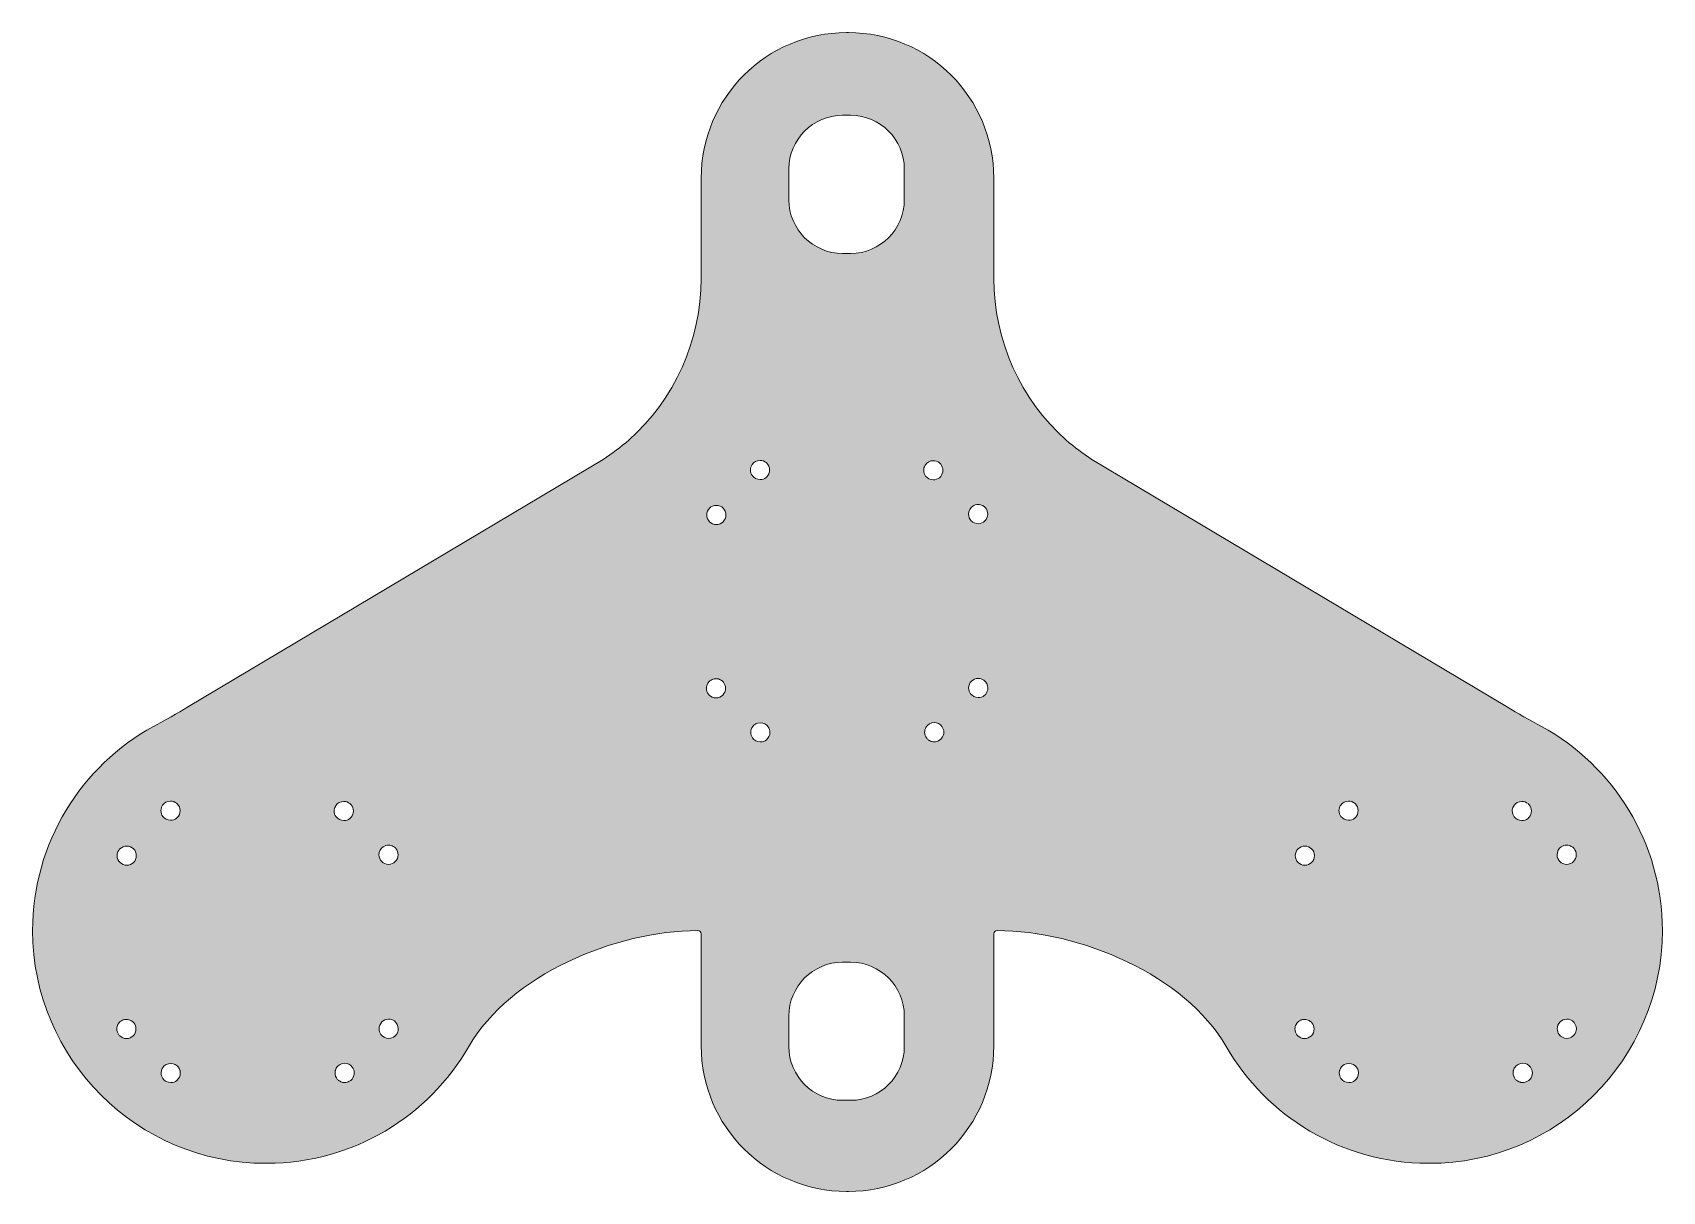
# Model space of a CAD drawing. Header units: inches. Extents: x -0.1 to 15.1, y -12.1 to -1.2.
import ezdxf

# ---------------------------------------------------------------- set-up
doc = ezdxf.new("R2010")
doc.units = ezdxf.units.IN
doc.header["$MEASUREMENT"] = 0
doc.layers.add('Layer 1', color=7, linetype='Continuous', lineweight=0)

msp = doc.modelspace()

# ---------------------------------------------------------------- hatches: boundary and pattern name
at = {"layer": 'Layer 1', "true_color": 0x000000, "transparency": 33554687}
h = msp.add_hatch(color=18, dxfattribs=at)
h.dxf.hatch_style = 2
edge = h.paths.add_edge_path()
edge.add_spline(control_points=[(7.454, -11.26), (7.176, -11.26), (6.95, -11.035), (6.95, -10.757), (6.95, -10.757), (6.95, -10.469), (6.95, -10.469), (6.95, -10.191), (7.176, -9.965), (7.454, -9.965), (7.454, -9.965), (7.529, -9.965), (7.529, -9.965), (7.808, -9.965), (8.033, -10.191), (8.033, -10.469), (8.033, -10.469), (8.033, -10.757), (8.033, -10.757), (8.033, -11.035), (7.808, -11.26), (7.529, -11.26), (7.529, -11.26), (7.454, -11.26), (7.454, -11.26)], knot_values=[0, 0, 0, 0, 1, 1, 1, 2, 2, 2, 3, 3, 3, 4, 4, 4, 5, 5, 5, 6, 6, 6, 7, 7, 7, 8, 8, 8, 8], degree=3, periodic=0)
edge = h.paths.add_edge_path()
edge.add_spline(control_points=[(3.194, -10.499), (3.214, -10.499), (3.233, -10.505), (3.248, -10.516), (3.27, -10.533), (3.284, -10.559), (3.284, -10.589), (3.284, -10.589), (3.284, -10.589), (3.284, -10.589), (3.284, -10.61), (3.277, -10.63), (3.264, -10.646), (3.26, -10.65), (3.256, -10.654), (3.252, -10.658), (3.236, -10.671), (3.216, -10.679), (3.194, -10.679), (3.194, -10.679), (3.194, -10.679), (3.194, -10.679), (3.165, -10.679), (3.138, -10.664), (3.122, -10.642), (3.111, -10.627), (3.104, -10.609), (3.104, -10.589), (3.104, -10.589), (3.104, -10.589), (3.104, -10.589), (3.104, -10.539), (3.145, -10.499), (3.194, -10.499), (3.194, -10.499), (3.194, -10.499), (3.194, -10.499)], knot_values=[0, 0, 0, 0, 1, 1, 1, 2, 2, 2, 3, 3, 3, 4, 4, 4, 5, 5, 5, 6, 6, 6, 7, 7, 7, 8, 8, 8, 9, 9, 9, 10, 10, 10, 11, 11, 11, 12, 12, 12, 12], degree=3, periodic=0)
edge = h.paths.add_edge_path()
edge.add_spline(control_points=[(0.67, -10.655), (0.667, -10.652), (0.665, -10.65), (0.663, -10.647), (0.651, -10.631), (0.643, -10.612), (0.643, -10.591), (0.643, -10.591), (0.643, -10.591), (0.643, -10.591), (0.643, -10.576), (0.647, -10.561), (0.654, -10.548), (0.656, -10.546), (0.657, -10.543), (0.659, -10.541), (0.668, -10.526), (0.682, -10.515), (0.698, -10.508), (0.701, -10.507), (0.704, -10.506), (0.707, -10.505), (0.712, -10.503), (0.718, -10.502), (0.724, -10.502), (0.727, -10.501), (0.73, -10.501), (0.733, -10.501), (0.749, -10.501), (0.763, -10.505), (0.776, -10.512), (0.781, -10.515), (0.786, -10.518), (0.791, -10.522), (0.795, -10.525), (0.799, -10.529), (0.803, -10.534), (0.816, -10.549), (0.823, -10.569), (0.823, -10.591), (0.823, -10.641), (0.783, -10.681), (0.733, -10.681), (0.708, -10.681), (0.686, -10.671), (0.67, -10.655)], knot_values=[0, 0, 0, 0, 1, 1, 1, 2, 2, 2, 3, 3, 3, 4, 4, 4, 5, 5, 5, 6, 6, 6, 7, 7, 7, 8, 8, 8, 9, 9, 9, 10, 10, 10, 11, 11, 11, 12, 12, 12, 13, 13, 13, 14, 14, 14, 15, 15, 15, 15], degree=3, periodic=0)
edge = h.paths.add_edge_path()
edge.add_spline(control_points=[(2.853, -10.949), (2.864, -10.964), (2.871, -10.983), (2.871, -11.003), (2.871, -11.025), (2.863, -11.045), (2.851, -11.061), (2.847, -11.065), (2.843, -11.069), (2.838, -11.073), (2.834, -11.076), (2.829, -11.08), (2.824, -11.082), (2.811, -11.089), (2.797, -11.093), (2.781, -11.093), (2.775, -11.093), (2.769, -11.093), (2.763, -11.092), (2.76, -11.091), (2.757, -11.09), (2.754, -11.089), (2.749, -11.088), (2.743, -11.085), (2.738, -11.082), (2.736, -11.081), (2.733, -11.08), (2.731, -11.078), (2.724, -11.073), (2.717, -11.067), (2.712, -11.061), (2.699, -11.045), (2.691, -11.025), (2.691, -11.003), (2.691, -10.997), (2.692, -10.991), (2.693, -10.985), (2.694, -10.982), (2.694, -10.979), (2.695, -10.977), (2.697, -10.971), (2.699, -10.966), (2.702, -10.96), (2.703, -10.958), (2.705, -10.955), (2.706, -10.953), (2.723, -10.929), (2.75, -10.913), (2.781, -10.913), (2.81, -10.913), (2.836, -10.927), (2.853, -10.949)], knot_values=[0, 0, 0, 0, 1, 1, 1, 2, 2, 2, 3, 3, 3, 4, 4, 4, 5, 5, 5, 6, 6, 6, 7, 7, 7, 8, 8, 8, 9, 9, 9, 10, 10, 10, 11, 11, 11, 12, 12, 12, 13, 13, 13, 14, 14, 14, 15, 15, 15, 16, 16, 16, 17, 17, 17, 17], degree=3, periodic=0)
edge = h.paths.add_edge_path()
edge.add_spline(control_points=[(1.149, -11.094), (1.118, -11.094), (1.091, -11.079), (1.075, -11.055), (1.065, -11.04), (1.059, -11.023), (1.059, -11.004), (1.059, -10.998), (1.06, -10.992), (1.061, -10.986), (1.062, -10.983), (1.062, -10.981), (1.063, -10.978), (1.065, -10.972), (1.067, -10.967), (1.07, -10.962), (1.071, -10.959), (1.073, -10.957), (1.075, -10.954), (1.091, -10.93), (1.118, -10.914), (1.149, -10.914), (1.18, -10.914), (1.208, -10.93), (1.224, -10.954), (1.225, -10.957), (1.227, -10.959), (1.228, -10.962), (1.231, -10.967), (1.233, -10.972), (1.235, -10.978), (1.236, -10.981), (1.237, -10.983), (1.237, -10.986), (1.239, -10.992), (1.239, -10.998), (1.239, -11.004), (1.239, -11.032), (1.226, -11.057), (1.206, -11.074), (1.191, -11.087), (1.171, -11.094), (1.149, -11.094), (1.149, -11.094), (1.149, -11.094), (1.149, -11.094)], knot_values=[0, 0, 0, 0, 1, 1, 1, 2, 2, 2, 3, 3, 3, 4, 4, 4, 5, 5, 5, 6, 6, 6, 7, 7, 7, 8, 8, 8, 9, 9, 9, 10, 10, 10, 11, 11, 11, 12, 12, 12, 13, 13, 13, 14, 14, 14, 15, 15, 15, 15], degree=3, periodic=0)
edge = h.paths.add_edge_path()
edge.add_spline(control_points=[(11.728, -9.029), (11.712, -9.012), (11.702, -8.99), (11.702, -8.965), (11.702, -8.915), (11.742, -8.875), (11.792, -8.875), (11.842, -8.875), (11.882, -8.915), (11.882, -8.965), (11.882, -8.965), (11.882, -8.965), (11.882, -8.965), (11.882, -9.015), (11.842, -9.055), (11.792, -9.055), (11.767, -9.055), (11.745, -9.045), (11.728, -9.029)], knot_values=[0, 0, 0, 0, 1, 1, 1, 2, 2, 2, 3, 3, 3, 4, 4, 4, 5, 5, 5, 6, 6, 6, 6], degree=3, periodic=0)
edge = h.paths.add_edge_path()
edge.add_spline(control_points=[(0.673, -9.029), (0.656, -9.012), (0.646, -8.99), (0.646, -8.965), (0.646, -8.915), (0.687, -8.875), (0.736, -8.875), (0.786, -8.875), (0.826, -8.915), (0.826, -8.965), (0.826, -8.965), (0.826, -8.965), (0.826, -8.965), (0.826, -9.015), (0.786, -9.055), (0.736, -9.055), (0.712, -9.055), (0.689, -9.045), (0.673, -9.029)], knot_values=[0, 0, 0, 0, 1, 1, 1, 2, 2, 2, 3, 3, 3, 4, 4, 4, 5, 5, 5, 6, 6, 6, 6], degree=3, periodic=0)
edge = h.paths.add_edge_path()
edge.add_spline(control_points=[(3.236, -8.878), (3.241, -8.88), (3.246, -8.884), (3.25, -8.887), (3.255, -8.891), (3.259, -8.895), (3.263, -8.899), (3.276, -8.915), (3.283, -8.935), (3.283, -8.957), (3.283, -9.006), (3.243, -9.047), (3.193, -9.047), (3.168, -9.047), (3.146, -9.037), (3.13, -9.02), (3.113, -9.004), (3.103, -8.982), (3.103, -8.957), (3.103, -8.926), (3.119, -8.898), (3.143, -8.882), (3.157, -8.872), (3.175, -8.867), (3.193, -8.867), (3.209, -8.867), (3.223, -8.871), (3.236, -8.878)], knot_values=[0, 0, 0, 0, 1, 1, 1, 2, 2, 2, 3, 3, 3, 4, 4, 4, 5, 5, 5, 6, 6, 6, 7, 7, 7, 8, 8, 8, 9, 9, 9, 9], degree=3, periodic=0)
edge = h.paths.add_edge_path()
edge.add_spline(control_points=[(13.828, -8.636), (13.799, -8.636), (13.772, -8.622), (13.756, -8.6), (13.745, -8.585), (13.738, -8.566), (13.738, -8.546), (13.738, -8.546), (13.738, -8.546), (13.738, -8.546), (13.738, -8.531), (13.742, -8.516), (13.749, -8.504), (13.751, -8.501), (13.752, -8.499), (13.754, -8.496), (13.77, -8.472), (13.797, -8.456), (13.828, -8.456), (13.828, -8.456), (13.828, -8.456), (13.828, -8.456), (13.85, -8.456), (13.87, -8.464), (13.886, -8.477), (13.89, -8.481), (13.894, -8.485), (13.898, -8.489), (13.911, -8.505), (13.918, -8.525), (13.918, -8.546), (13.918, -8.568), (13.911, -8.588), (13.898, -8.604), (13.894, -8.608), (13.89, -8.612), (13.886, -8.616), (13.87, -8.629), (13.85, -8.636), (13.828, -8.636), (13.828, -8.636), (13.828, -8.636), (13.828, -8.636)], knot_values=[0, 0, 0, 0, 1, 1, 1, 2, 2, 2, 3, 3, 3, 4, 4, 4, 5, 5, 5, 6, 6, 6, 7, 7, 7, 8, 8, 8, 9, 9, 9, 10, 10, 10, 11, 11, 11, 12, 12, 12, 13, 13, 13, 14, 14, 14, 14], degree=3, periodic=0)
edge = h.paths.add_edge_path()
edge.add_spline(control_points=[(2.773, -8.636), (2.743, -8.636), (2.717, -8.622), (2.7, -8.6), (2.689, -8.585), (2.683, -8.566), (2.683, -8.546), (2.683, -8.546), (2.683, -8.546), (2.683, -8.546), (2.683, -8.531), (2.687, -8.516), (2.694, -8.504), (2.695, -8.501), (2.696, -8.499), (2.698, -8.496), (2.714, -8.472), (2.742, -8.456), (2.773, -8.456), (2.773, -8.456), (2.773, -8.456), (2.773, -8.456), (2.794, -8.456), (2.814, -8.464), (2.83, -8.477), (2.834, -8.481), (2.839, -8.485), (2.842, -8.489), (2.855, -8.505), (2.863, -8.525), (2.863, -8.546), (2.863, -8.568), (2.855, -8.588), (2.842, -8.604), (2.839, -8.608), (2.834, -8.612), (2.83, -8.616), (2.814, -8.629), (2.794, -8.636), (2.773, -8.636), (2.773, -8.636), (2.773, -8.636), (2.773, -8.636)], knot_values=[0, 0, 0, 0, 1, 1, 1, 2, 2, 2, 3, 3, 3, 4, 4, 4, 5, 5, 5, 6, 6, 6, 7, 7, 7, 8, 8, 8, 9, 9, 9, 10, 10, 10, 11, 11, 11, 12, 12, 12, 13, 13, 13, 14, 14, 14, 14], degree=3, periodic=0)
edge = h.paths.add_edge_path()
edge.add_spline(control_points=[(1.147, -8.633), (1.117, -8.633), (1.091, -8.619), (1.074, -8.597), (1.063, -8.582), (1.057, -8.563), (1.057, -8.543), (1.057, -8.543), (1.057, -8.543), (1.057, -8.543), (1.057, -8.534), (1.058, -8.525), (1.061, -8.517), (1.063, -8.508), (1.067, -8.5), (1.072, -8.493), (1.088, -8.469), (1.116, -8.453), (1.147, -8.453), (1.147, -8.453), (1.147, -8.453), (1.147, -8.453), (1.168, -8.453), (1.188, -8.461), (1.204, -8.474), (1.206, -8.476), (1.208, -8.478), (1.21, -8.48), (1.227, -8.496), (1.237, -8.519), (1.237, -8.543), (1.237, -8.568), (1.227, -8.591), (1.21, -8.607), (1.208, -8.609), (1.206, -8.611), (1.204, -8.613), (1.188, -8.626), (1.168, -8.633), (1.147, -8.633), (1.147, -8.633), (1.147, -8.633), (1.147, -8.633)], knot_values=[0, 0, 0, 0, 1, 1, 1, 2, 2, 2, 3, 3, 3, 4, 4, 4, 5, 5, 5, 6, 6, 6, 7, 7, 7, 8, 8, 8, 9, 9, 9, 10, 10, 10, 11, 11, 11, 12, 12, 12, 13, 13, 13, 14, 14, 14, 14], degree=3, periodic=0)
edge = h.paths.add_edge_path()
edge.add_spline(control_points=[(12.202, -8.453), (12.224, -8.453), (12.244, -8.461), (12.259, -8.474), (12.262, -8.476), (12.264, -8.478), (12.266, -8.48), (12.282, -8.496), (12.292, -8.519), (12.292, -8.543), (12.292, -8.568), (12.282, -8.591), (12.266, -8.607), (12.264, -8.609), (12.262, -8.611), (12.259, -8.613), (12.244, -8.626), (12.224, -8.633), (12.202, -8.633), (12.202, -8.633), (12.202, -8.633), (12.202, -8.633), (12.172, -8.633), (12.146, -8.619), (12.13, -8.597), (12.119, -8.582), (12.112, -8.563), (12.112, -8.543), (12.112, -8.543), (12.112, -8.543), (12.112, -8.543), (12.112, -8.534), (12.114, -8.525), (12.116, -8.517), (12.119, -8.508), (12.123, -8.5), (12.128, -8.493), (12.144, -8.469), (12.171, -8.453), (12.202, -8.453), (12.202, -8.453), (12.202, -8.453), (12.202, -8.453)], knot_values=[0, 0, 0, 0, 1, 1, 1, 2, 2, 2, 3, 3, 3, 4, 4, 4, 5, 5, 5, 6, 6, 6, 7, 7, 7, 8, 8, 8, 9, 9, 9, 10, 10, 10, 11, 11, 11, 12, 12, 12, 13, 13, 13, 14, 14, 14, 14], degree=3, periodic=0)
edge = h.paths.add_edge_path()
edge.add_spline(control_points=[(14.292, -8.878), (14.297, -8.88), (14.302, -8.884), (14.306, -8.887), (14.31, -8.891), (14.315, -8.895), (14.318, -8.899), (14.331, -8.915), (14.339, -8.935), (14.339, -8.957), (14.339, -9.006), (14.299, -9.047), (14.249, -9.047), (14.224, -9.047), (14.201, -9.037), (14.185, -9.02), (14.169, -9.004), (14.159, -8.982), (14.159, -8.957), (14.159, -8.926), (14.175, -8.898), (14.198, -8.882), (14.213, -8.872), (14.23, -8.867), (14.249, -8.867), (14.264, -8.867), (14.279, -8.871), (14.292, -8.878)], knot_values=[0, 0, 0, 0, 1, 1, 1, 2, 2, 2, 3, 3, 3, 4, 4, 4, 5, 5, 5, 6, 6, 6, 7, 7, 7, 8, 8, 8, 9, 9, 9, 9], degree=3, periodic=0)
edge = h.paths.add_edge_path()
edge.add_spline(control_points=[(6.682, -7.898), (6.651, -7.898), (6.623, -7.883), (6.607, -7.859), (6.598, -7.844), (6.592, -7.827), (6.592, -7.808), (6.592, -7.802), (6.593, -7.796), (6.594, -7.79), (6.594, -7.787), (6.595, -7.784), (6.596, -7.782), (6.598, -7.776), (6.6, -7.771), (6.603, -7.765), (6.604, -7.763), (6.606, -7.76), (6.607, -7.758), (6.623, -7.734), (6.651, -7.718), (6.682, -7.718), (6.713, -7.718), (6.74, -7.734), (6.757, -7.758), (6.758, -7.76), (6.76, -7.763), (6.761, -7.765), (6.764, -7.771), (6.766, -7.776), (6.768, -7.782), (6.769, -7.784), (6.769, -7.787), (6.77, -7.79), (6.771, -7.796), (6.772, -7.802), (6.772, -7.808), (6.772, -7.836), (6.759, -7.861), (6.739, -7.878), (6.724, -7.891), (6.704, -7.898), (6.682, -7.898), (6.682, -7.898), (6.682, -7.898), (6.682, -7.898)], knot_values=[0, 0, 0, 0, 1, 1, 1, 2, 2, 2, 3, 3, 3, 4, 4, 4, 5, 5, 5, 6, 6, 6, 7, 7, 7, 8, 8, 8, 9, 9, 9, 10, 10, 10, 11, 11, 11, 12, 12, 12, 13, 13, 13, 14, 14, 14, 15, 15, 15, 15], degree=3, periodic=0)
edge = h.paths.add_edge_path()
edge.add_spline(control_points=[(8.385, -7.753), (8.397, -7.768), (8.404, -7.787), (8.404, -7.807), (8.404, -7.829), (8.396, -7.849), (8.383, -7.864), (8.38, -7.869), (8.375, -7.873), (8.371, -7.877), (8.367, -7.88), (8.362, -7.884), (8.357, -7.886), (8.344, -7.893), (8.329, -7.897), (8.314, -7.897), (8.308, -7.897), (8.301, -7.897), (8.296, -7.895), (8.293, -7.895), (8.29, -7.894), (8.287, -7.893), (8.281, -7.891), (8.276, -7.889), (8.271, -7.886), (8.268, -7.885), (8.266, -7.883), (8.263, -7.882), (8.256, -7.877), (8.25, -7.871), (8.244, -7.864), (8.231, -7.849), (8.224, -7.829), (8.224, -7.807), (8.224, -7.801), (8.224, -7.795), (8.226, -7.789), (8.226, -7.786), (8.227, -7.783), (8.228, -7.78), (8.23, -7.775), (8.232, -7.769), (8.235, -7.764), (8.236, -7.762), (8.238, -7.759), (8.239, -7.757), (8.255, -7.733), (8.283, -7.717), (8.314, -7.717), (8.343, -7.717), (8.369, -7.731), (8.385, -7.753)], knot_values=[0, 0, 0, 0, 1, 1, 1, 2, 2, 2, 3, 3, 3, 4, 4, 4, 5, 5, 5, 6, 6, 6, 7, 7, 7, 8, 8, 8, 9, 9, 9, 10, 10, 10, 11, 11, 11, 12, 12, 12, 13, 13, 13, 14, 14, 14, 15, 15, 15, 16, 16, 16, 17, 17, 17, 17], degree=3, periodic=0)
edge = h.paths.add_edge_path()
edge.add_spline(control_points=[(6.202, -7.459), (6.2, -7.456), (6.197, -7.453), (6.195, -7.451), (6.183, -7.435), (6.176, -7.416), (6.176, -7.395), (6.176, -7.395), (6.176, -7.395), (6.176, -7.395), (6.176, -7.38), (6.18, -7.365), (6.187, -7.352), (6.188, -7.35), (6.19, -7.347), (6.191, -7.345), (6.201, -7.33), (6.215, -7.319), (6.231, -7.312), (6.234, -7.311), (6.236, -7.31), (6.239, -7.309), (6.245, -7.307), (6.251, -7.306), (6.257, -7.306), (6.26, -7.305), (6.263, -7.305), (6.266, -7.305), (6.282, -7.305), (6.296, -7.309), (6.309, -7.316), (6.314, -7.319), (6.319, -7.322), (6.323, -7.326), (6.328, -7.329), (6.332, -7.333), (6.335, -7.338), (6.348, -7.353), (6.356, -7.373), (6.356, -7.395), (6.356, -7.445), (6.316, -7.485), (6.266, -7.485), (6.241, -7.485), (6.219, -7.475), (6.202, -7.459)], knot_values=[0, 0, 0, 0, 1, 1, 1, 2, 2, 2, 3, 3, 3, 4, 4, 4, 5, 5, 5, 6, 6, 6, 7, 7, 7, 8, 8, 8, 9, 9, 9, 10, 10, 10, 11, 11, 11, 12, 12, 12, 13, 13, 13, 14, 14, 14, 15, 15, 15, 15], degree=3, periodic=0)
edge = h.paths.add_edge_path()
edge.add_spline(control_points=[(8.727, -7.302), (8.747, -7.302), (8.765, -7.309), (8.78, -7.32), (8.803, -7.336), (8.817, -7.363), (8.817, -7.392), (8.817, -7.392), (8.817, -7.392), (8.817, -7.392), (8.817, -7.414), (8.809, -7.434), (8.797, -7.45), (8.793, -7.454), (8.789, -7.458), (8.784, -7.462), (8.769, -7.475), (8.749, -7.482), (8.727, -7.482), (8.727, -7.482), (8.727, -7.482), (8.727, -7.482), (8.697, -7.482), (8.671, -7.468), (8.655, -7.446), (8.644, -7.431), (8.637, -7.412), (8.637, -7.392), (8.637, -7.392), (8.637, -7.392), (8.637, -7.392), (8.637, -7.343), (8.677, -7.302), (8.727, -7.302), (8.727, -7.302), (8.727, -7.302), (8.727, -7.302)], knot_values=[0, 0, 0, 0, 1, 1, 1, 2, 2, 2, 3, 3, 3, 4, 4, 4, 5, 5, 5, 6, 6, 6, 7, 7, 7, 8, 8, 8, 9, 9, 9, 10, 10, 10, 11, 11, 11, 12, 12, 12, 12], degree=3, periodic=0)
edge = h.paths.add_edge_path()
edge.add_spline(control_points=[(6.205, -5.833), (6.189, -5.816), (6.179, -5.794), (6.179, -5.769), (6.179, -5.719), (6.219, -5.679), (6.269, -5.679), (6.319, -5.679), (6.359, -5.719), (6.359, -5.769), (6.359, -5.769), (6.359, -5.769), (6.359, -5.769), (6.359, -5.819), (6.319, -5.859), (6.269, -5.859), (6.244, -5.859), (6.222, -5.849), (6.205, -5.833)], knot_values=[0, 0, 0, 0, 1, 1, 1, 2, 2, 2, 3, 3, 3, 4, 4, 4, 5, 5, 5, 6, 6, 6, 6], degree=3, periodic=0)
edge = h.paths.add_edge_path()
edge.add_spline(control_points=[(8.769, -5.681), (8.774, -5.684), (8.779, -5.687), (8.783, -5.691), (8.788, -5.695), (8.792, -5.699), (8.795, -5.703), (8.808, -5.719), (8.816, -5.739), (8.816, -5.761), (8.816, -5.81), (8.776, -5.851), (8.726, -5.851), (8.701, -5.851), (8.679, -5.841), (8.662, -5.824), (8.646, -5.808), (8.636, -5.785), (8.636, -5.761), (8.636, -5.73), (8.652, -5.702), (8.676, -5.686), (8.69, -5.676), (8.707, -5.671), (8.726, -5.671), (8.741, -5.671), (8.756, -5.675), (8.769, -5.681)], knot_values=[0, 0, 0, 0, 1, 1, 1, 2, 2, 2, 3, 3, 3, 4, 4, 4, 5, 5, 5, 6, 6, 6, 7, 7, 7, 8, 8, 8, 9, 9, 9, 9], degree=3, periodic=0)
edge = h.paths.add_edge_path()
edge.add_spline(control_points=[(8.305, -5.44), (8.276, -5.44), (8.249, -5.426), (8.233, -5.404), (8.222, -5.389), (8.215, -5.37), (8.215, -5.35), (8.215, -5.35), (8.215, -5.35), (8.215, -5.35), (8.215, -5.335), (8.219, -5.32), (8.226, -5.307), (8.228, -5.305), (8.229, -5.302), (8.231, -5.3), (8.247, -5.276), (8.274, -5.26), (8.305, -5.26), (8.305, -5.26), (8.305, -5.26), (8.305, -5.26), (8.327, -5.26), (8.347, -5.268), (8.363, -5.281), (8.367, -5.285), (8.371, -5.289), (8.375, -5.293), (8.388, -5.309), (8.395, -5.329), (8.395, -5.35), (8.395, -5.372), (8.388, -5.392), (8.375, -5.408), (8.371, -5.412), (8.367, -5.416), (8.363, -5.42), (8.347, -5.433), (8.327, -5.44), (8.305, -5.44), (8.305, -5.44), (8.305, -5.44), (8.305, -5.44)], knot_values=[0, 0, 0, 0, 1, 1, 1, 2, 2, 2, 3, 3, 3, 4, 4, 4, 5, 5, 5, 6, 6, 6, 7, 7, 7, 8, 8, 8, 9, 9, 9, 10, 10, 10, 11, 11, 11, 12, 12, 12, 13, 13, 13, 14, 14, 14, 14], degree=3, periodic=0)
edge = h.paths.add_edge_path()
edge.add_spline(control_points=[(6.679, -5.437), (6.65, -5.437), (6.623, -5.423), (6.607, -5.401), (6.596, -5.386), (6.589, -5.367), (6.589, -5.347), (6.589, -5.347), (6.589, -5.347), (6.589, -5.347), (6.589, -5.338), (6.591, -5.329), (6.593, -5.32), (6.596, -5.312), (6.6, -5.304), (6.605, -5.297), (6.621, -5.273), (6.648, -5.257), (6.679, -5.257), (6.679, -5.257), (6.679, -5.257), (6.679, -5.257), (6.701, -5.257), (6.721, -5.265), (6.737, -5.278), (6.739, -5.28), (6.741, -5.282), (6.743, -5.284), (6.759, -5.3), (6.769, -5.322), (6.769, -5.347), (6.769, -5.372), (6.759, -5.395), (6.743, -5.411), (6.741, -5.413), (6.739, -5.415), (6.737, -5.417), (6.721, -5.43), (6.701, -5.437), (6.679, -5.437), (6.679, -5.437), (6.679, -5.437), (6.679, -5.437)], knot_values=[0, 0, 0, 0, 1, 1, 1, 2, 2, 2, 3, 3, 3, 4, 4, 4, 5, 5, 5, 6, 6, 6, 7, 7, 7, 8, 8, 8, 9, 9, 9, 10, 10, 10, 11, 11, 11, 12, 12, 12, 13, 13, 13, 14, 14, 14, 14], degree=3, periodic=0)
edge = h.paths.add_edge_path()
edge.add_spline(control_points=[(7.454, -3.316), (7.176, -3.316), (6.95, -3.09), (6.95, -2.812), (6.95, -2.812), (6.95, -2.524), (6.95, -2.524), (6.95, -2.246), (7.176, -2.02), (7.454, -2.02), (7.454, -2.02), (7.529, -2.02), (7.529, -2.02), (7.808, -2.02), (8.033, -2.246), (8.033, -2.524), (8.033, -2.524), (8.033, -2.812), (8.033, -2.812), (8.033, -3.09), (7.808, -3.316), (7.529, -3.316), (7.529, -3.316), (7.454, -3.316), (7.454, -3.316)], knot_values=[0, 0, 0, 0, 1, 1, 1, 2, 2, 2, 3, 3, 3, 4, 4, 4, 5, 5, 5, 6, 6, 6, 7, 7, 7, 8, 8, 8, 8], degree=3, periodic=0)
edge = h.paths.add_edge_path()
edge.add_spline(control_points=[(14.25, -10.499), (14.27, -10.499), (14.288, -10.505), (14.303, -10.516), (14.325, -10.533), (14.34, -10.559), (14.34, -10.589), (14.34, -10.589), (14.34, -10.589), (14.34, -10.589), (14.34, -10.61), (14.332, -10.63), (14.319, -10.646), (14.316, -10.65), (14.312, -10.654), (14.307, -10.658), (14.292, -10.671), (14.272, -10.679), (14.25, -10.679), (14.25, -10.679), (14.25, -10.679), (14.25, -10.679), (14.22, -10.679), (14.194, -10.664), (14.178, -10.642), (14.167, -10.627), (14.16, -10.609), (14.16, -10.589), (14.16, -10.589), (14.16, -10.589), (14.16, -10.589), (14.16, -10.539), (14.2, -10.499), (14.25, -10.499), (14.25, -10.499), (14.25, -10.499), (14.25, -10.499)], knot_values=[0, 0, 0, 0, 1, 1, 1, 2, 2, 2, 3, 3, 3, 4, 4, 4, 5, 5, 5, 6, 6, 6, 7, 7, 7, 8, 8, 8, 9, 9, 9, 10, 10, 10, 11, 11, 11, 12, 12, 12, 12], degree=3, periodic=0)
edge = h.paths.add_edge_path()
edge.add_spline(control_points=[(11.725, -10.655), (11.723, -10.652), (11.72, -10.65), (11.718, -10.647), (11.706, -10.631), (11.699, -10.612), (11.699, -10.591), (11.699, -10.591), (11.699, -10.591), (11.699, -10.591), (11.699, -10.576), (11.703, -10.561), (11.71, -10.548), (11.711, -10.546), (11.713, -10.543), (11.714, -10.541), (11.724, -10.526), (11.738, -10.515), (11.754, -10.508), (11.756, -10.507), (11.759, -10.506), (11.762, -10.505), (11.768, -10.503), (11.774, -10.502), (11.78, -10.502), (11.783, -10.501), (11.786, -10.501), (11.789, -10.501), (11.804, -10.501), (11.819, -10.505), (11.832, -10.512), (11.837, -10.515), (11.842, -10.518), (11.846, -10.522), (11.851, -10.525), (11.855, -10.529), (11.858, -10.534), (11.871, -10.549), (11.879, -10.569), (11.879, -10.591), (11.879, -10.641), (11.839, -10.681), (11.789, -10.681), (11.764, -10.681), (11.741, -10.671), (11.725, -10.655)], knot_values=[0, 0, 0, 0, 1, 1, 1, 2, 2, 2, 3, 3, 3, 4, 4, 4, 5, 5, 5, 6, 6, 6, 7, 7, 7, 8, 8, 8, 9, 9, 9, 10, 10, 10, 11, 11, 11, 12, 12, 12, 13, 13, 13, 14, 14, 14, 15, 15, 15, 15], degree=3, periodic=0)
edge = h.paths.add_edge_path()
edge.add_spline(control_points=[(13.908, -10.949), (13.92, -10.964), (13.927, -10.983), (13.927, -11.003), (13.927, -11.025), (13.919, -11.045), (13.906, -11.061), (13.902, -11.065), (13.898, -11.069), (13.894, -11.073), (13.889, -11.076), (13.885, -11.08), (13.88, -11.082), (13.867, -11.089), (13.852, -11.093), (13.837, -11.093), (13.83, -11.093), (13.824, -11.093), (13.818, -11.092), (13.816, -11.091), (13.813, -11.09), (13.81, -11.089), (13.804, -11.088), (13.799, -11.085), (13.794, -11.082), (13.791, -11.081), (13.789, -11.08), (13.786, -11.078), (13.779, -11.073), (13.773, -11.067), (13.767, -11.061), (13.754, -11.045), (13.747, -11.025), (13.747, -11.003), (13.747, -10.997), (13.747, -10.991), (13.748, -10.985), (13.749, -10.982), (13.75, -10.979), (13.751, -10.977), (13.752, -10.971), (13.755, -10.966), (13.757, -10.96), (13.759, -10.958), (13.76, -10.955), (13.762, -10.953), (13.778, -10.929), (13.806, -10.913), (13.837, -10.913), (13.866, -10.913), (13.892, -10.927), (13.908, -10.949)], knot_values=[0, 0, 0, 0, 1, 1, 1, 2, 2, 2, 3, 3, 3, 4, 4, 4, 5, 5, 5, 6, 6, 6, 7, 7, 7, 8, 8, 8, 9, 9, 9, 10, 10, 10, 11, 11, 11, 12, 12, 12, 13, 13, 13, 14, 14, 14, 15, 15, 15, 16, 16, 16, 17, 17, 17, 17], degree=3, periodic=0)
edge = h.paths.add_edge_path()
edge.add_spline(control_points=[(12.205, -11.094), (12.174, -11.094), (12.146, -11.079), (12.13, -11.055), (12.12, -11.04), (12.115, -11.023), (12.115, -11.004), (12.115, -10.998), (12.115, -10.992), (12.117, -10.986), (12.117, -10.983), (12.118, -10.981), (12.119, -10.978), (12.121, -10.972), (12.123, -10.967), (12.126, -10.962), (12.127, -10.959), (12.129, -10.957), (12.13, -10.954), (12.146, -10.93), (12.174, -10.914), (12.205, -10.914), (12.236, -10.914), (12.263, -10.93), (12.279, -10.954), (12.281, -10.957), (12.283, -10.959), (12.284, -10.962), (12.287, -10.967), (12.289, -10.972), (12.291, -10.978), (12.292, -10.981), (12.292, -10.983), (12.293, -10.986), (12.294, -10.992), (12.295, -10.998), (12.295, -11.004), (12.295, -11.032), (12.282, -11.057), (12.262, -11.074), (12.246, -11.087), (12.226, -11.094), (12.205, -11.094), (12.205, -11.094), (12.205, -11.094), (12.205, -11.094)], knot_values=[0, 0, 0, 0, 1, 1, 1, 2, 2, 2, 3, 3, 3, 4, 4, 4, 5, 5, 5, 6, 6, 6, 7, 7, 7, 8, 8, 8, 9, 9, 9, 10, 10, 10, 11, 11, 11, 12, 12, 12, 13, 13, 13, 14, 14, 14, 15, 15, 15, 15], degree=3, periodic=0)
edge = h.paths.add_edge_path()
edge.add_spline(control_points=[(7.508, -12.115), (8.262, -12.115), (8.873, -11.504), (8.873, -10.75), (8.873, -10.75), (8.873, -9.698), (8.873, -9.698), (8.873, -9.681), (8.886, -9.668), (8.903, -9.668), (8.903, -9.668), (8.903, -9.668), (8.903, -9.668), (9.677, -9.668), (10.668, -10.084), (11.054, -10.756), (11.431, -11.41), (12.138, -11.851), (12.947, -11.851), (12.95, -11.851), (12.952, -11.851), (12.955, -11.851), (12.956, -11.851), (12.957, -11.851), (12.959, -11.851), (14.163, -11.854), (15.147, -10.873), (15.147, -9.668), (15.147, -8.842), (14.689, -8.124), (14.012, -7.753), (13.902, -7.692), (13.792, -7.632), (13.684, -7.567), (13.684, -7.567), (9.794, -5.249), (9.794, -5.249), (9.709, -5.194), (9.628, -5.133), (9.553, -5.067), (9.124, -4.685), (8.873, -4.135), (8.873, -3.55), (8.873, -3.55), (8.873, -2.609), (8.873, -2.609), (8.873, -1.855), (8.262, -1.244), (7.508, -1.244), (7.508, -1.244), (7.508, -1.244), (7.508, -1.244), (7.506, -1.244), (7.503, -1.244), (7.5, -1.244), (7.497, -1.244), (7.494, -1.244), (7.492, -1.244), (7.492, -1.244), (7.492, -1.244), (7.492, -1.244), (6.738, -1.244), (6.127, -1.855), (6.127, -2.609), (6.127, -2.609), (6.127, -3.55), (6.127, -3.55), (6.127, -4.135), (5.876, -4.685), (5.447, -5.067), (5.372, -5.133), (5.291, -5.194), (5.206, -5.249), (5.206, -5.249), (1.316, -7.567), (1.316, -7.567), (1.208, -7.632), (1.098, -7.692), (0.988, -7.753), (0.311, -8.124), (-0.147, -8.842), (-0.147, -9.668), (-0.147, -10.873), (0.837, -11.854), (2.041, -11.851), (2.043, -11.851), (2.044, -11.851), (2.045, -11.851), (2.048, -11.851), (2.05, -11.851), (2.053, -11.851), (2.862, -11.851), (3.569, -11.41), (3.946, -10.756), (4.332, -10.084), (5.323, -9.668), (6.097, -9.668), (6.097, -9.668), (6.097, -9.668), (6.097, -9.668), (6.114, -9.668), (6.127, -9.681), (6.127, -9.698), (6.127, -9.698), (6.127, -10.75), (6.127, -10.75), (6.127, -11.504), (6.738, -12.115), (7.492, -12.115), (7.492, -12.115), (7.492, -12.115), (7.492, -12.115), (7.494, -12.115), (7.497, -12.115), (7.5, -12.115), (7.503, -12.115), (7.506, -12.115), (7.508, -12.115), (7.508, -12.115), (7.508, -12.115), (7.508, -12.115)], knot_values=[0, 0, 0, 0, 1, 1, 1, 2, 2, 2, 3, 3, 3, 4, 4, 4, 5, 5, 5, 6, 6, 6, 7, 7, 7, 8, 8, 8, 9, 9, 9, 10, 10, 10, 11, 11, 11, 12, 12, 12, 13, 13, 13, 14, 14, 14, 15, 15, 15, 16, 16, 16, 17, 17, 17, 18, 18, 18, 19, 19, 19, 20, 20, 20, 21, 21, 21, 22, 22, 22, 23, 23, 23, 24, 24, 24, 25, 25, 25, 26, 26, 26, 27, 27, 27, 28, 28, 28, 29, 29, 29, 30, 30, 30, 31, 31, 31, 32, 32, 32, 33, 33, 33, 34, 34, 34, 35, 35, 35, 36, 36, 36, 37, 37, 37, 38, 38, 38, 39, 39, 39, 40, 40, 40, 40], degree=3, periodic=0)

# ---------------------------------------------------------------- linework, layer by layer
at = {"layer": 'Layer 1'}
for points, knots in [([(7.508, -12.115), (8.262, -12.115), (8.873, -11.504), (8.873, -10.75), (8.873, -10.75), (8.873, -9.698), (8.873, -9.698), (8.873, -9.681), (8.886, -9.668), (8.903, -9.668), (8.903, -9.668), (8.903, -9.668), (8.903, -9.668), (9.677, -9.668), (10.668, -10.084), (11.054, -10.756), (11.431, -11.41), (12.138, -11.851), (12.947, -11.851), (12.95, -11.851), (12.952, -11.851), (12.955, -11.851), (12.956, -11.851), (12.957, -11.851), (12.959, -11.851), (14.163, -11.854), (15.147, -10.873), (15.147, -9.668), (15.147, -8.842), (14.689, -8.124), (14.012, -7.753), (13.902, -7.692), (13.792, -7.632), (13.684, -7.567), (13.684, -7.567), (9.794, -5.249), (9.794, -5.249), (9.709, -5.194), (9.628, -5.133), (9.553, -5.067), (9.124, -4.685), (8.873, -4.135), (8.873, -3.55), (8.873, -3.55), (8.873, -2.609), (8.873, -2.609), (8.873, -1.855), (8.262, -1.244), (7.508, -1.244), (7.508, -1.244), (7.508, -1.244), (7.508, -1.244), (7.506, -1.244), (7.503, -1.244), (7.5, -1.244), (7.497, -1.244), (7.494, -1.244), (7.492, -1.244), (7.492, -1.244), (7.492, -1.244), (7.492, -1.244), (6.738, -1.244), (6.127, -1.855), (6.127, -2.609), (6.127, -2.609), (6.127, -3.55), (6.127, -3.55), (6.127, -4.135), (5.876, -4.685), (5.447, -5.067), (5.372, -5.133), (5.291, -5.194), (5.206, -5.249), (5.206, -5.249), (1.316, -7.567), (1.316, -7.567), (1.208, -7.632), (1.098, -7.692), (0.988, -7.753), (0.311, -8.124), (-0.147, -8.842), (-0.147, -9.668), (-0.147, -10.873), (0.837, -11.854), (2.041, -11.851), (2.043, -11.851), (2.044, -11.851), (2.045, -11.851), (2.048, -11.851), (2.05, -11.851), (2.053, -11.851), (2.862, -11.851), (3.569, -11.41), (3.946, -10.756), (4.332, -10.084), (5.323, -9.668), (6.097, -9.668), (6.097, -9.668), (6.097, -9.668), (6.097, -9.668), (6.114, -9.668), (6.127, -9.681), (6.127, -9.698), (6.127, -9.698), (6.127, -10.75), (6.127, -10.75), (6.127, -11.504), (6.738, -12.115), (7.492, -12.115), (7.492, -12.115), (7.492, -12.115), (7.492, -12.115), (7.494, -12.115), (7.497, -12.115), (7.5, -12.115), (7.503, -12.115), (7.506, -12.115), (7.508, -12.115), (7.508, -12.115), (7.508, -12.115), (7.508, -12.115)], [0, 0, 0, 0, 1, 1, 1, 2, 2, 2, 3, 3, 3, 4, 4, 4, 5, 5, 5, 6, 6, 6, 7, 7, 7, 8, 8, 8, 9, 9, 9, 10, 10, 10, 11, 11, 11, 12, 12, 12, 13, 13, 13, 14, 14, 14, 15, 15, 15, 16, 16, 16, 17, 17, 17, 18, 18, 18, 19, 19, 19, 20, 20, 20, 21, 21, 21, 22, 22, 22, 23, 23, 23, 24, 24, 24, 25, 25, 25, 26, 26, 26, 27, 27, 27, 28, 28, 28, 29, 29, 29, 30, 30, 30, 31, 31, 31, 32, 32, 32, 33, 33, 33, 34, 34, 34, 35, 35, 35, 36, 36, 36, 37, 37, 37, 38, 38, 38, 39, 39, 39, 40, 40, 40, 40]), ([(7.454, -3.316), (7.176, -3.316), (6.95, -3.09), (6.95, -2.812), (6.95, -2.812), (6.95, -2.524), (6.95, -2.524), (6.95, -2.246), (7.176, -2.02), (7.454, -2.02), (7.454, -2.02), (7.529, -2.02), (7.529, -2.02), (7.808, -2.02), (8.033, -2.246), (8.033, -2.524), (8.033, -2.524), (8.033, -2.812), (8.033, -2.812), (8.033, -3.09), (7.808, -3.316), (7.529, -3.316), (7.529, -3.316), (7.454, -3.316), (7.454, -3.316)], [0, 0, 0, 0, 1, 1, 1, 2, 2, 2, 3, 3, 3, 4, 4, 4, 5, 5, 5, 6, 6, 6, 7, 7, 7, 8, 8, 8, 8]), ([(6.679, -5.437), (6.65, -5.437), (6.623, -5.423), (6.607, -5.401), (6.596, -5.386), (6.589, -5.367), (6.589, -5.347), (6.589, -5.347), (6.589, -5.347), (6.589, -5.347), (6.589, -5.338), (6.591, -5.329), (6.593, -5.32), (6.596, -5.312), (6.6, -5.304), (6.605, -5.297), (6.621, -5.273), (6.648, -5.257), (6.679, -5.257), (6.679, -5.257), (6.679, -5.257), (6.679, -5.257), (6.701, -5.257), (6.721, -5.265), (6.737, -5.278), (6.739, -5.28), (6.741, -5.282), (6.743, -5.284), (6.759, -5.3), (6.769, -5.322), (6.769, -5.347), (6.769, -5.372), (6.759, -5.395), (6.743, -5.411), (6.741, -5.413), (6.739, -5.415), (6.737, -5.417), (6.721, -5.43), (6.701, -5.437), (6.679, -5.437), (6.679, -5.437), (6.679, -5.437), (6.679, -5.437)], [0, 0, 0, 0, 1, 1, 1, 2, 2, 2, 3, 3, 3, 4, 4, 4, 5, 5, 5, 6, 6, 6, 7, 7, 7, 8, 8, 8, 9, 9, 9, 10, 10, 10, 11, 11, 11, 12, 12, 12, 13, 13, 13, 14, 14, 14, 14]), ([(8.305, -5.44), (8.276, -5.44), (8.249, -5.426), (8.233, -5.404), (8.222, -5.389), (8.215, -5.37), (8.215, -5.35), (8.215, -5.35), (8.215, -5.35), (8.215, -5.35), (8.215, -5.335), (8.219, -5.32), (8.226, -5.307), (8.228, -5.305), (8.229, -5.302), (8.231, -5.3), (8.247, -5.276), (8.274, -5.26), (8.305, -5.26), (8.305, -5.26), (8.305, -5.26), (8.305, -5.26), (8.327, -5.26), (8.347, -5.268), (8.363, -5.281), (8.367, -5.285), (8.371, -5.289), (8.375, -5.293), (8.388, -5.309), (8.395, -5.329), (8.395, -5.35), (8.395, -5.372), (8.388, -5.392), (8.375, -5.408), (8.371, -5.412), (8.367, -5.416), (8.363, -5.42), (8.347, -5.433), (8.327, -5.44), (8.305, -5.44), (8.305, -5.44), (8.305, -5.44), (8.305, -5.44)], [0, 0, 0, 0, 1, 1, 1, 2, 2, 2, 3, 3, 3, 4, 4, 4, 5, 5, 5, 6, 6, 6, 7, 7, 7, 8, 8, 8, 9, 9, 9, 10, 10, 10, 11, 11, 11, 12, 12, 12, 13, 13, 13, 14, 14, 14, 14]), ([(6.205, -5.833), (6.189, -5.816), (6.179, -5.794), (6.179, -5.769), (6.179, -5.719), (6.219, -5.679), (6.269, -5.679), (6.319, -5.679), (6.359, -5.719), (6.359, -5.769), (6.359, -5.769), (6.359, -5.769), (6.359, -5.769), (6.359, -5.819), (6.319, -5.859), (6.269, -5.859), (6.244, -5.859), (6.222, -5.849), (6.205, -5.833)], [0, 0, 0, 0, 1, 1, 1, 2, 2, 2, 3, 3, 3, 4, 4, 4, 5, 5, 5, 6, 6, 6, 6]), ([(8.769, -5.681), (8.774, -5.684), (8.779, -5.687), (8.783, -5.691), (8.788, -5.695), (8.792, -5.699), (8.795, -5.703), (8.808, -5.719), (8.816, -5.739), (8.816, -5.761), (8.816, -5.81), (8.776, -5.851), (8.726, -5.851), (8.701, -5.851), (8.679, -5.841), (8.662, -5.824), (8.646, -5.808), (8.636, -5.785), (8.636, -5.761), (8.636, -5.73), (8.652, -5.702), (8.676, -5.686), (8.69, -5.676), (8.707, -5.671), (8.726, -5.671), (8.741, -5.671), (8.756, -5.675), (8.769, -5.681)], [0, 0, 0, 0, 1, 1, 1, 2, 2, 2, 3, 3, 3, 4, 4, 4, 5, 5, 5, 6, 6, 6, 7, 7, 7, 8, 8, 8, 9, 9, 9, 9]), ([(6.202, -7.459), (6.2, -7.456), (6.197, -7.453), (6.195, -7.451), (6.183, -7.435), (6.176, -7.416), (6.176, -7.395), (6.176, -7.395), (6.176, -7.395), (6.176, -7.395), (6.176, -7.38), (6.18, -7.365), (6.187, -7.352), (6.188, -7.35), (6.19, -7.347), (6.191, -7.345), (6.201, -7.33), (6.215, -7.319), (6.231, -7.312), (6.234, -7.311), (6.236, -7.31), (6.239, -7.309), (6.245, -7.307), (6.251, -7.306), (6.257, -7.306), (6.26, -7.305), (6.263, -7.305), (6.266, -7.305), (6.282, -7.305), (6.296, -7.309), (6.309, -7.316), (6.314, -7.319), (6.319, -7.322), (6.323, -7.326), (6.328, -7.329), (6.332, -7.333), (6.335, -7.338), (6.348, -7.353), (6.356, -7.373), (6.356, -7.395), (6.356, -7.445), (6.316, -7.485), (6.266, -7.485), (6.241, -7.485), (6.219, -7.475), (6.202, -7.459)], [0, 0, 0, 0, 1, 1, 1, 2, 2, 2, 3, 3, 3, 4, 4, 4, 5, 5, 5, 6, 6, 6, 7, 7, 7, 8, 8, 8, 9, 9, 9, 10, 10, 10, 11, 11, 11, 12, 12, 12, 13, 13, 13, 14, 14, 14, 15, 15, 15, 15]), ([(8.727, -7.302), (8.747, -7.302), (8.765, -7.309), (8.78, -7.32), (8.803, -7.336), (8.817, -7.363), (8.817, -7.392), (8.817, -7.392), (8.817, -7.392), (8.817, -7.392), (8.817, -7.414), (8.809, -7.434), (8.797, -7.45), (8.793, -7.454), (8.789, -7.458), (8.784, -7.462), (8.769, -7.475), (8.749, -7.482), (8.727, -7.482), (8.727, -7.482), (8.727, -7.482), (8.727, -7.482), (8.697, -7.482), (8.671, -7.468), (8.655, -7.446), (8.644, -7.431), (8.637, -7.412), (8.637, -7.392), (8.637, -7.392), (8.637, -7.392), (8.637, -7.392), (8.637, -7.343), (8.677, -7.302), (8.727, -7.302), (8.727, -7.302), (8.727, -7.302), (8.727, -7.302)], [0, 0, 0, 0, 1, 1, 1, 2, 2, 2, 3, 3, 3, 4, 4, 4, 5, 5, 5, 6, 6, 6, 7, 7, 7, 8, 8, 8, 9, 9, 9, 10, 10, 10, 11, 11, 11, 12, 12, 12, 12]), ([(6.682, -7.898), (6.651, -7.898), (6.623, -7.883), (6.607, -7.859), (6.598, -7.844), (6.592, -7.827), (6.592, -7.808), (6.592, -7.802), (6.593, -7.796), (6.594, -7.79), (6.594, -7.787), (6.595, -7.784), (6.596, -7.782), (6.598, -7.776), (6.6, -7.771), (6.603, -7.765), (6.604, -7.763), (6.606, -7.76), (6.607, -7.758), (6.623, -7.734), (6.651, -7.718), (6.682, -7.718), (6.713, -7.718), (6.74, -7.734), (6.757, -7.758), (6.758, -7.76), (6.76, -7.763), (6.761, -7.765), (6.764, -7.771), (6.766, -7.776), (6.768, -7.782), (6.769, -7.784), (6.769, -7.787), (6.77, -7.79), (6.771, -7.796), (6.772, -7.802), (6.772, -7.808), (6.772, -7.836), (6.759, -7.861), (6.739, -7.878), (6.724, -7.891), (6.704, -7.898), (6.682, -7.898), (6.682, -7.898), (6.682, -7.898), (6.682, -7.898)], [0, 0, 0, 0, 1, 1, 1, 2, 2, 2, 3, 3, 3, 4, 4, 4, 5, 5, 5, 6, 6, 6, 7, 7, 7, 8, 8, 8, 9, 9, 9, 10, 10, 10, 11, 11, 11, 12, 12, 12, 13, 13, 13, 14, 14, 14, 15, 15, 15, 15]), ([(8.385, -7.753), (8.397, -7.768), (8.404, -7.787), (8.404, -7.807), (8.404, -7.829), (8.396, -7.849), (8.383, -7.864), (8.38, -7.869), (8.375, -7.873), (8.371, -7.877), (8.367, -7.88), (8.362, -7.884), (8.357, -7.886), (8.344, -7.893), (8.329, -7.897), (8.314, -7.897), (8.308, -7.897), (8.301, -7.897), (8.296, -7.895), (8.293, -7.895), (8.29, -7.894), (8.287, -7.893), (8.281, -7.891), (8.276, -7.889), (8.271, -7.886), (8.268, -7.885), (8.266, -7.883), (8.263, -7.882), (8.256, -7.877), (8.25, -7.871), (8.244, -7.864), (8.231, -7.849), (8.224, -7.829), (8.224, -7.807), (8.224, -7.801), (8.224, -7.795), (8.226, -7.789), (8.226, -7.786), (8.227, -7.783), (8.228, -7.78), (8.23, -7.775), (8.232, -7.769), (8.235, -7.764), (8.236, -7.762), (8.238, -7.759), (8.239, -7.757), (8.255, -7.733), (8.283, -7.717), (8.314, -7.717), (8.343, -7.717), (8.369, -7.731), (8.385, -7.753)], [0, 0, 0, 0, 1, 1, 1, 2, 2, 2, 3, 3, 3, 4, 4, 4, 5, 5, 5, 6, 6, 6, 7, 7, 7, 8, 8, 8, 9, 9, 9, 10, 10, 10, 11, 11, 11, 12, 12, 12, 13, 13, 13, 14, 14, 14, 15, 15, 15, 16, 16, 16, 17, 17, 17, 17]), ([(1.147, -8.633), (1.117, -8.633), (1.091, -8.619), (1.074, -8.597), (1.063, -8.582), (1.057, -8.563), (1.057, -8.543), (1.057, -8.543), (1.057, -8.543), (1.057, -8.543), (1.057, -8.534), (1.058, -8.525), (1.061, -8.517), (1.063, -8.508), (1.067, -8.5), (1.072, -8.493), (1.088, -8.469), (1.116, -8.453), (1.147, -8.453), (1.147, -8.453), (1.147, -8.453), (1.147, -8.453), (1.168, -8.453), (1.188, -8.461), (1.204, -8.474), (1.206, -8.476), (1.208, -8.478), (1.21, -8.48), (1.227, -8.496), (1.237, -8.519), (1.237, -8.543), (1.237, -8.568), (1.227, -8.591), (1.21, -8.607), (1.208, -8.609), (1.206, -8.611), (1.204, -8.613), (1.188, -8.626), (1.168, -8.633), (1.147, -8.633), (1.147, -8.633), (1.147, -8.633), (1.147, -8.633)], [0, 0, 0, 0, 1, 1, 1, 2, 2, 2, 3, 3, 3, 4, 4, 4, 5, 5, 5, 6, 6, 6, 7, 7, 7, 8, 8, 8, 9, 9, 9, 10, 10, 10, 11, 11, 11, 12, 12, 12, 13, 13, 13, 14, 14, 14, 14]), ([(2.773, -8.636), (2.743, -8.636), (2.717, -8.622), (2.7, -8.6), (2.689, -8.585), (2.683, -8.566), (2.683, -8.546), (2.683, -8.546), (2.683, -8.546), (2.683, -8.546), (2.683, -8.531), (2.687, -8.516), (2.694, -8.504), (2.695, -8.501), (2.696, -8.499), (2.698, -8.496), (2.714, -8.472), (2.742, -8.456), (2.773, -8.456), (2.773, -8.456), (2.773, -8.456), (2.773, -8.456), (2.794, -8.456), (2.814, -8.464), (2.83, -8.477), (2.834, -8.481), (2.839, -8.485), (2.842, -8.489), (2.855, -8.505), (2.863, -8.525), (2.863, -8.546), (2.863, -8.568), (2.855, -8.588), (2.842, -8.604), (2.839, -8.608), (2.834, -8.612), (2.83, -8.616), (2.814, -8.629), (2.794, -8.636), (2.773, -8.636), (2.773, -8.636), (2.773, -8.636), (2.773, -8.636)], [0, 0, 0, 0, 1, 1, 1, 2, 2, 2, 3, 3, 3, 4, 4, 4, 5, 5, 5, 6, 6, 6, 7, 7, 7, 8, 8, 8, 9, 9, 9, 10, 10, 10, 11, 11, 11, 12, 12, 12, 13, 13, 13, 14, 14, 14, 14]), ([(12.202, -8.453), (12.224, -8.453), (12.244, -8.461), (12.259, -8.474), (12.262, -8.476), (12.264, -8.478), (12.266, -8.48), (12.282, -8.496), (12.292, -8.519), (12.292, -8.543), (12.292, -8.568), (12.282, -8.591), (12.266, -8.607), (12.264, -8.609), (12.262, -8.611), (12.259, -8.613), (12.244, -8.626), (12.224, -8.633), (12.202, -8.633), (12.202, -8.633), (12.202, -8.633), (12.202, -8.633), (12.172, -8.633), (12.146, -8.619), (12.13, -8.597), (12.119, -8.582), (12.112, -8.563), (12.112, -8.543), (12.112, -8.543), (12.112, -8.543), (12.112, -8.543), (12.112, -8.534), (12.114, -8.525), (12.116, -8.517), (12.119, -8.508), (12.123, -8.5), (12.128, -8.493), (12.144, -8.469), (12.171, -8.453), (12.202, -8.453), (12.202, -8.453), (12.202, -8.453), (12.202, -8.453)], [0, 0, 0, 0, 1, 1, 1, 2, 2, 2, 3, 3, 3, 4, 4, 4, 5, 5, 5, 6, 6, 6, 7, 7, 7, 8, 8, 8, 9, 9, 9, 10, 10, 10, 11, 11, 11, 12, 12, 12, 13, 13, 13, 14, 14, 14, 14]), ([(13.828, -8.636), (13.799, -8.636), (13.772, -8.622), (13.756, -8.6), (13.745, -8.585), (13.738, -8.566), (13.738, -8.546), (13.738, -8.546), (13.738, -8.546), (13.738, -8.546), (13.738, -8.531), (13.742, -8.516), (13.749, -8.504), (13.751, -8.501), (13.752, -8.499), (13.754, -8.496), (13.77, -8.472), (13.797, -8.456), (13.828, -8.456), (13.828, -8.456), (13.828, -8.456), (13.828, -8.456), (13.85, -8.456), (13.87, -8.464), (13.886, -8.477), (13.89, -8.481), (13.894, -8.485), (13.898, -8.489), (13.911, -8.505), (13.918, -8.525), (13.918, -8.546), (13.918, -8.568), (13.911, -8.588), (13.898, -8.604), (13.894, -8.608), (13.89, -8.612), (13.886, -8.616), (13.87, -8.629), (13.85, -8.636), (13.828, -8.636), (13.828, -8.636), (13.828, -8.636), (13.828, -8.636)], [0, 0, 0, 0, 1, 1, 1, 2, 2, 2, 3, 3, 3, 4, 4, 4, 5, 5, 5, 6, 6, 6, 7, 7, 7, 8, 8, 8, 9, 9, 9, 10, 10, 10, 11, 11, 11, 12, 12, 12, 13, 13, 13, 14, 14, 14, 14]), ([(3.236, -8.878), (3.241, -8.88), (3.246, -8.884), (3.25, -8.887), (3.255, -8.891), (3.259, -8.895), (3.263, -8.899), (3.276, -8.915), (3.283, -8.935), (3.283, -8.957), (3.283, -9.006), (3.243, -9.047), (3.193, -9.047), (3.168, -9.047), (3.146, -9.037), (3.13, -9.02), (3.113, -9.004), (3.103, -8.982), (3.103, -8.957), (3.103, -8.926), (3.119, -8.898), (3.143, -8.882), (3.157, -8.872), (3.175, -8.867), (3.193, -8.867), (3.209, -8.867), (3.223, -8.871), (3.236, -8.878)], [0, 0, 0, 0, 1, 1, 1, 2, 2, 2, 3, 3, 3, 4, 4, 4, 5, 5, 5, 6, 6, 6, 7, 7, 7, 8, 8, 8, 9, 9, 9, 9]), ([(14.292, -8.878), (14.297, -8.88), (14.302, -8.884), (14.306, -8.887), (14.31, -8.891), (14.315, -8.895), (14.318, -8.899), (14.331, -8.915), (14.339, -8.935), (14.339, -8.957), (14.339, -9.006), (14.299, -9.047), (14.249, -9.047), (14.224, -9.047), (14.201, -9.037), (14.185, -9.02), (14.169, -9.004), (14.159, -8.982), (14.159, -8.957), (14.159, -8.926), (14.175, -8.898), (14.198, -8.882), (14.213, -8.872), (14.23, -8.867), (14.249, -8.867), (14.264, -8.867), (14.279, -8.871), (14.292, -8.878)], [0, 0, 0, 0, 1, 1, 1, 2, 2, 2, 3, 3, 3, 4, 4, 4, 5, 5, 5, 6, 6, 6, 7, 7, 7, 8, 8, 8, 9, 9, 9, 9]), ([(0.673, -9.029), (0.656, -9.012), (0.646, -8.99), (0.646, -8.965), (0.646, -8.915), (0.687, -8.875), (0.736, -8.875), (0.786, -8.875), (0.826, -8.915), (0.826, -8.965), (0.826, -8.965), (0.826, -8.965), (0.826, -8.965), (0.826, -9.015), (0.786, -9.055), (0.736, -9.055), (0.712, -9.055), (0.689, -9.045), (0.673, -9.029)], [0, 0, 0, 0, 1, 1, 1, 2, 2, 2, 3, 3, 3, 4, 4, 4, 5, 5, 5, 6, 6, 6, 6]), ([(11.728, -9.029), (11.712, -9.012), (11.702, -8.99), (11.702, -8.965), (11.702, -8.915), (11.742, -8.875), (11.792, -8.875), (11.842, -8.875), (11.882, -8.915), (11.882, -8.965), (11.882, -8.965), (11.882, -8.965), (11.882, -8.965), (11.882, -9.015), (11.842, -9.055), (11.792, -9.055), (11.767, -9.055), (11.745, -9.045), (11.728, -9.029)], [0, 0, 0, 0, 1, 1, 1, 2, 2, 2, 3, 3, 3, 4, 4, 4, 5, 5, 5, 6, 6, 6, 6]), ([(7.454, -11.26), (7.176, -11.26), (6.95, -11.035), (6.95, -10.757), (6.95, -10.757), (6.95, -10.469), (6.95, -10.469), (6.95, -10.191), (7.176, -9.965), (7.454, -9.965), (7.454, -9.965), (7.529, -9.965), (7.529, -9.965), (7.808, -9.965), (8.033, -10.191), (8.033, -10.469), (8.033, -10.469), (8.033, -10.757), (8.033, -10.757), (8.033, -11.035), (7.808, -11.26), (7.529, -11.26), (7.529, -11.26), (7.454, -11.26), (7.454, -11.26)], [0, 0, 0, 0, 1, 1, 1, 2, 2, 2, 3, 3, 3, 4, 4, 4, 5, 5, 5, 6, 6, 6, 7, 7, 7, 8, 8, 8, 8]), ([(0.67, -10.655), (0.667, -10.652), (0.665, -10.65), (0.663, -10.647), (0.651, -10.631), (0.643, -10.612), (0.643, -10.591), (0.643, -10.591), (0.643, -10.591), (0.643, -10.591), (0.643, -10.576), (0.647, -10.561), (0.654, -10.548), (0.656, -10.546), (0.657, -10.543), (0.659, -10.541), (0.668, -10.526), (0.682, -10.515), (0.698, -10.508), (0.701, -10.507), (0.704, -10.506), (0.707, -10.505), (0.712, -10.503), (0.718, -10.502), (0.724, -10.502), (0.727, -10.501), (0.73, -10.501), (0.733, -10.501), (0.749, -10.501), (0.763, -10.505), (0.776, -10.512), (0.781, -10.515), (0.786, -10.518), (0.791, -10.522), (0.795, -10.525), (0.799, -10.529), (0.803, -10.534), (0.816, -10.549), (0.823, -10.569), (0.823, -10.591), (0.823, -10.641), (0.783, -10.681), (0.733, -10.681), (0.708, -10.681), (0.686, -10.671), (0.67, -10.655)], [0, 0, 0, 0, 1, 1, 1, 2, 2, 2, 3, 3, 3, 4, 4, 4, 5, 5, 5, 6, 6, 6, 7, 7, 7, 8, 8, 8, 9, 9, 9, 10, 10, 10, 11, 11, 11, 12, 12, 12, 13, 13, 13, 14, 14, 14, 15, 15, 15, 15]), ([(3.194, -10.499), (3.214, -10.499), (3.233, -10.505), (3.248, -10.516), (3.27, -10.533), (3.284, -10.559), (3.284, -10.589), (3.284, -10.589), (3.284, -10.589), (3.284, -10.589), (3.284, -10.61), (3.277, -10.63), (3.264, -10.646), (3.26, -10.65), (3.256, -10.654), (3.252, -10.658), (3.236, -10.671), (3.216, -10.679), (3.194, -10.679), (3.194, -10.679), (3.194, -10.679), (3.194, -10.679), (3.165, -10.679), (3.138, -10.664), (3.122, -10.642), (3.111, -10.627), (3.104, -10.609), (3.104, -10.589), (3.104, -10.589), (3.104, -10.589), (3.104, -10.589), (3.104, -10.539), (3.145, -10.499), (3.194, -10.499), (3.194, -10.499), (3.194, -10.499), (3.194, -10.499)], [0, 0, 0, 0, 1, 1, 1, 2, 2, 2, 3, 3, 3, 4, 4, 4, 5, 5, 5, 6, 6, 6, 7, 7, 7, 8, 8, 8, 9, 9, 9, 10, 10, 10, 11, 11, 11, 12, 12, 12, 12]), ([(11.725, -10.655), (11.723, -10.652), (11.72, -10.65), (11.718, -10.647), (11.706, -10.631), (11.699, -10.612), (11.699, -10.591), (11.699, -10.591), (11.699, -10.591), (11.699, -10.591), (11.699, -10.576), (11.703, -10.561), (11.71, -10.548), (11.711, -10.546), (11.713, -10.543), (11.714, -10.541), (11.724, -10.526), (11.738, -10.515), (11.754, -10.508), (11.756, -10.507), (11.759, -10.506), (11.762, -10.505), (11.768, -10.503), (11.774, -10.502), (11.78, -10.502), (11.783, -10.501), (11.786, -10.501), (11.789, -10.501), (11.804, -10.501), (11.819, -10.505), (11.832, -10.512), (11.837, -10.515), (11.842, -10.518), (11.846, -10.522), (11.851, -10.525), (11.855, -10.529), (11.858, -10.534), (11.871, -10.549), (11.879, -10.569), (11.879, -10.591), (11.879, -10.641), (11.839, -10.681), (11.789, -10.681), (11.764, -10.681), (11.741, -10.671), (11.725, -10.655)], [0, 0, 0, 0, 1, 1, 1, 2, 2, 2, 3, 3, 3, 4, 4, 4, 5, 5, 5, 6, 6, 6, 7, 7, 7, 8, 8, 8, 9, 9, 9, 10, 10, 10, 11, 11, 11, 12, 12, 12, 13, 13, 13, 14, 14, 14, 15, 15, 15, 15]), ([(14.25, -10.499), (14.27, -10.499), (14.288, -10.505), (14.303, -10.516), (14.325, -10.533), (14.34, -10.559), (14.34, -10.589), (14.34, -10.589), (14.34, -10.589), (14.34, -10.589), (14.34, -10.61), (14.332, -10.63), (14.319, -10.646), (14.316, -10.65), (14.312, -10.654), (14.307, -10.658), (14.292, -10.671), (14.272, -10.679), (14.25, -10.679), (14.25, -10.679), (14.25, -10.679), (14.25, -10.679), (14.22, -10.679), (14.194, -10.664), (14.178, -10.642), (14.167, -10.627), (14.16, -10.609), (14.16, -10.589), (14.16, -10.589), (14.16, -10.589), (14.16, -10.589), (14.16, -10.539), (14.2, -10.499), (14.25, -10.499), (14.25, -10.499), (14.25, -10.499), (14.25, -10.499)], [0, 0, 0, 0, 1, 1, 1, 2, 2, 2, 3, 3, 3, 4, 4, 4, 5, 5, 5, 6, 6, 6, 7, 7, 7, 8, 8, 8, 9, 9, 9, 10, 10, 10, 11, 11, 11, 12, 12, 12, 12]), ([(1.149, -11.094), (1.118, -11.094), (1.091, -11.079), (1.075, -11.055), (1.065, -11.04), (1.059, -11.023), (1.059, -11.004), (1.059, -10.998), (1.06, -10.992), (1.061, -10.986), (1.062, -10.983), (1.062, -10.981), (1.063, -10.978), (1.065, -10.972), (1.067, -10.967), (1.07, -10.962), (1.071, -10.959), (1.073, -10.957), (1.075, -10.954), (1.091, -10.93), (1.118, -10.914), (1.149, -10.914), (1.18, -10.914), (1.208, -10.93), (1.224, -10.954), (1.225, -10.957), (1.227, -10.959), (1.228, -10.962), (1.231, -10.967), (1.233, -10.972), (1.235, -10.978), (1.236, -10.981), (1.237, -10.983), (1.237, -10.986), (1.239, -10.992), (1.239, -10.998), (1.239, -11.004), (1.239, -11.032), (1.226, -11.057), (1.206, -11.074), (1.191, -11.087), (1.171, -11.094), (1.149, -11.094), (1.149, -11.094), (1.149, -11.094), (1.149, -11.094)], [0, 0, 0, 0, 1, 1, 1, 2, 2, 2, 3, 3, 3, 4, 4, 4, 5, 5, 5, 6, 6, 6, 7, 7, 7, 8, 8, 8, 9, 9, 9, 10, 10, 10, 11, 11, 11, 12, 12, 12, 13, 13, 13, 14, 14, 14, 15, 15, 15, 15]), ([(2.853, -10.949), (2.864, -10.964), (2.871, -10.983), (2.871, -11.003), (2.871, -11.025), (2.863, -11.045), (2.851, -11.061), (2.847, -11.065), (2.843, -11.069), (2.838, -11.073), (2.834, -11.076), (2.829, -11.08), (2.824, -11.082), (2.811, -11.089), (2.797, -11.093), (2.781, -11.093), (2.775, -11.093), (2.769, -11.093), (2.763, -11.092), (2.76, -11.091), (2.757, -11.09), (2.754, -11.089), (2.749, -11.088), (2.743, -11.085), (2.738, -11.082), (2.736, -11.081), (2.733, -11.08), (2.731, -11.078), (2.724, -11.073), (2.717, -11.067), (2.712, -11.061), (2.699, -11.045), (2.691, -11.025), (2.691, -11.003), (2.691, -10.997), (2.692, -10.991), (2.693, -10.985), (2.694, -10.982), (2.694, -10.979), (2.695, -10.977), (2.697, -10.971), (2.699, -10.966), (2.702, -10.96), (2.703, -10.958), (2.705, -10.955), (2.706, -10.953), (2.723, -10.929), (2.75, -10.913), (2.781, -10.913), (2.81, -10.913), (2.836, -10.927), (2.853, -10.949)], [0, 0, 0, 0, 1, 1, 1, 2, 2, 2, 3, 3, 3, 4, 4, 4, 5, 5, 5, 6, 6, 6, 7, 7, 7, 8, 8, 8, 9, 9, 9, 10, 10, 10, 11, 11, 11, 12, 12, 12, 13, 13, 13, 14, 14, 14, 15, 15, 15, 16, 16, 16, 17, 17, 17, 17]), ([(12.205, -11.094), (12.174, -11.094), (12.146, -11.079), (12.13, -11.055), (12.12, -11.04), (12.115, -11.023), (12.115, -11.004), (12.115, -10.998), (12.115, -10.992), (12.117, -10.986), (12.117, -10.983), (12.118, -10.981), (12.119, -10.978), (12.121, -10.972), (12.123, -10.967), (12.126, -10.962), (12.127, -10.959), (12.129, -10.957), (12.13, -10.954), (12.146, -10.93), (12.174, -10.914), (12.205, -10.914), (12.236, -10.914), (12.263, -10.93), (12.279, -10.954), (12.281, -10.957), (12.283, -10.959), (12.284, -10.962), (12.287, -10.967), (12.289, -10.972), (12.291, -10.978), (12.292, -10.981), (12.292, -10.983), (12.293, -10.986), (12.294, -10.992), (12.295, -10.998), (12.295, -11.004), (12.295, -11.032), (12.282, -11.057), (12.262, -11.074), (12.246, -11.087), (12.226, -11.094), (12.205, -11.094), (12.205, -11.094), (12.205, -11.094), (12.205, -11.094)], [0, 0, 0, 0, 1, 1, 1, 2, 2, 2, 3, 3, 3, 4, 4, 4, 5, 5, 5, 6, 6, 6, 7, 7, 7, 8, 8, 8, 9, 9, 9, 10, 10, 10, 11, 11, 11, 12, 12, 12, 13, 13, 13, 14, 14, 14, 15, 15, 15, 15]), ([(13.908, -10.949), (13.92, -10.964), (13.927, -10.983), (13.927, -11.003), (13.927, -11.025), (13.919, -11.045), (13.906, -11.061), (13.902, -11.065), (13.898, -11.069), (13.894, -11.073), (13.889, -11.076), (13.885, -11.08), (13.88, -11.082), (13.867, -11.089), (13.852, -11.093), (13.837, -11.093), (13.83, -11.093), (13.824, -11.093), (13.818, -11.092), (13.816, -11.091), (13.813, -11.09), (13.81, -11.089), (13.804, -11.088), (13.799, -11.085), (13.794, -11.082), (13.791, -11.081), (13.789, -11.08), (13.786, -11.078), (13.779, -11.073), (13.773, -11.067), (13.767, -11.061), (13.754, -11.045), (13.747, -11.025), (13.747, -11.003), (13.747, -10.997), (13.747, -10.991), (13.748, -10.985), (13.749, -10.982), (13.75, -10.979), (13.751, -10.977), (13.752, -10.971), (13.755, -10.966), (13.757, -10.96), (13.759, -10.958), (13.76, -10.955), (13.762, -10.953), (13.778, -10.929), (13.806, -10.913), (13.837, -10.913), (13.866, -10.913), (13.892, -10.927), (13.908, -10.949)], [0, 0, 0, 0, 1, 1, 1, 2, 2, 2, 3, 3, 3, 4, 4, 4, 5, 5, 5, 6, 6, 6, 7, 7, 7, 8, 8, 8, 9, 9, 9, 10, 10, 10, 11, 11, 11, 12, 12, 12, 13, 13, 13, 14, 14, 14, 15, 15, 15, 16, 16, 16, 17, 17, 17, 17])]:
    msp.add_open_spline(points, degree=3, knots=knots, dxfattribs=at)

doc.saveas('drawing.dxf')
